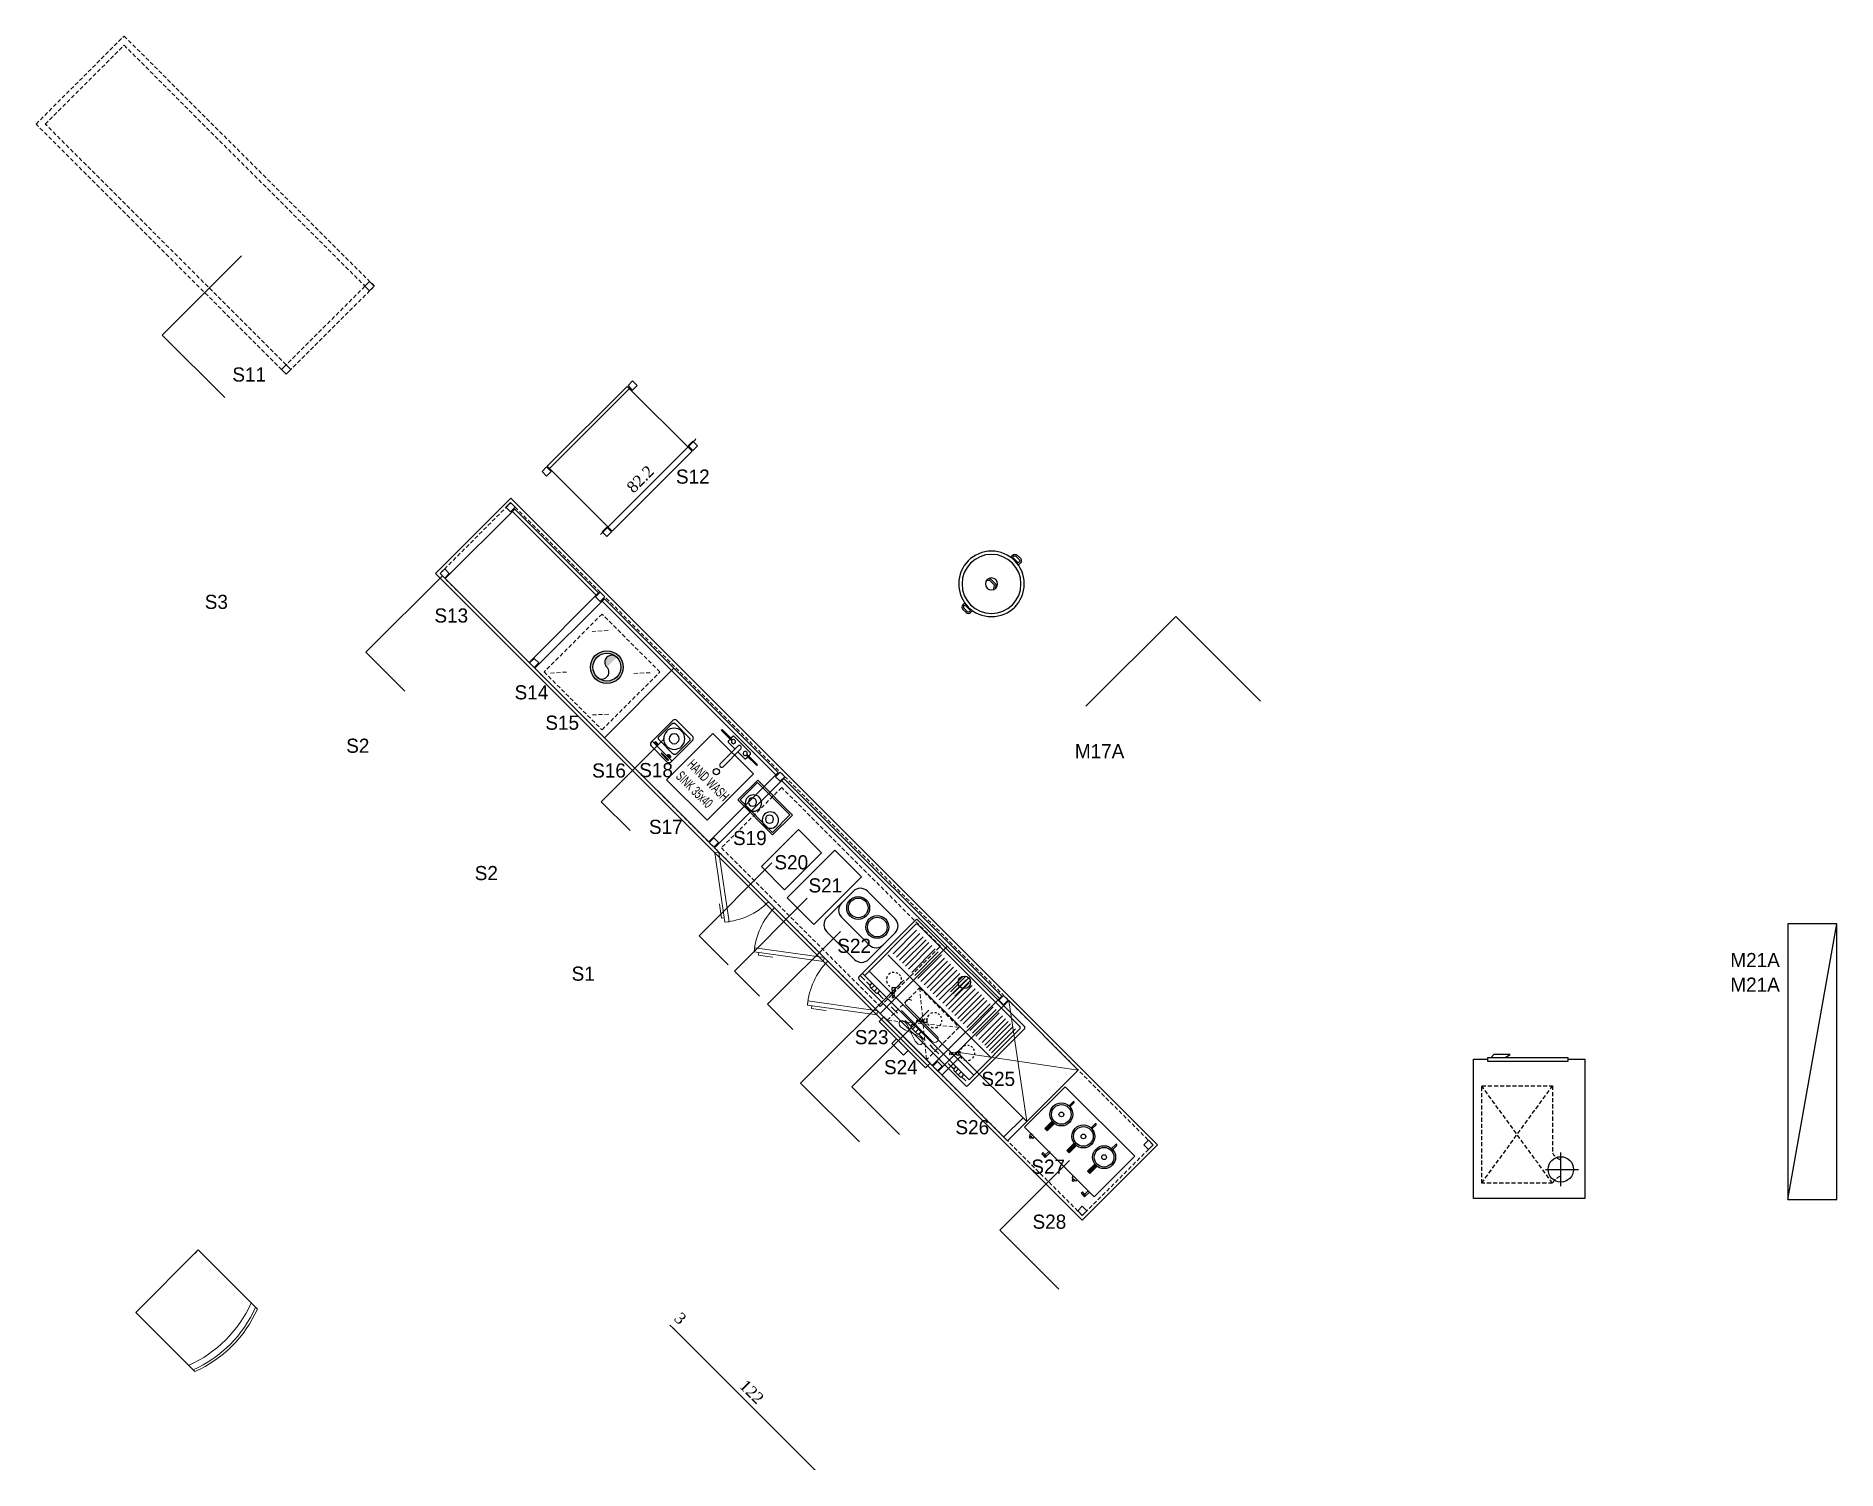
# Model space of a CAD drawing. Header units: millimetres. Extents: x 9129 to 19685, y -6152 to 3305.
# Drawn here: x 18586 to 19685, y -6152 to -5277 of the extents above; entities that cross this region are included whole.
import ezdxf
from ezdxf.enums import TextEntityAlignment as Align

# ---------------------------------------------------------------- set-up
doc = ezdxf.new("R2010")
doc.units = ezdxf.units.MM
doc.header["$LTSCALE"] = 5
doc.linetypes.add('DASHED', pattern=[0.75, 0.5, -0.25])
doc.layers.get('Defpoints').update_dxf_attribs({"lineweight": 9})
for name, color, linetype in [('002 Çizgi', 7, 'Continuous'), ('a_text_1_100_turkish', 7, 'Continuous'), ('CIHAZ', 2, 'Continuous'), ('I-Eqpm-Fixd-N', 3, 'Continuous'), ('I-Eqpm-Move-N', 2, 'Continuous'), ('I-Powr-Wall-N', 2, 'Continuous'), ('Kıtc-002 Çizgi', 7, 'Continuous'), ('S2000-002 Çizgi', 7, 'Continuous'), ('Sktürk-002 Çizgi', 7, 'Continuous')]:
    doc.layers.add(name, color=color, linetype=linetype)
for name, color, linetype, lineweight in [('AIT - Equipment Number', 3, 'Continuous', 5), ('b_mob kesit', 14, 'Continuous', 30), ('no3_paslanmaz gorunus arka', 173, 'Continuous', 9), ('no3_paslanmaz gorunus on', 163, 'Continuous', 18), ('no3_sandalye', 240, 'Continuous', 18), ('no3_yazı tefriş', 152, 'Continuous', 15), ('no3_ölçü tefriş', 252, 'Continuous', 0)]:
    doc.layers.add(name, color=color, linetype=linetype, lineweight=lineweight)
doc.styles.add('2.5MM', font='simplex.shx', dxfattribs={"width": 0.75, "height": 2.5})
doc.styles.add('ROMANSTW', font='georgia.ttf')
doc.styles.add('TAKSİM', font='GOTHIC.TTF', dxfattribs={"height": 20})
doc.dimstyles.new('M3', dxfattribs={"dimtxt": 7, "dimasz": 1, "dimexe": 1, "dimexo": 3, "dimgap": 3, "dimtad": 1, "dimdec": 1, "dimzin": 12, "dimdsep": 46, "dimtxsty": 'ROMANSTW', "dimblk": 'ARCHTICK', "dimcen": 0, "dimse1": 1, "dimse2": 1, "dimclrd": 251, "dimclre": 251, "dimclrt": 1, "dimadec": 0, "dimazin": 0, "dimtfac": 1, "dimtdec": 1, "dimtix": 1, "dimtmove": 0, "dimatfit": 3, "dimldrblk": 'ARCHTICK', "dimfxl": 1, "dimtolj": 1, "dimtzin": 0, "dimarcsym": 0})

msp = doc.modelspace()

# ---------------------------------------------------------------- texts
at = {"style": 'TAKSİM'}
for s, p in [('S11', (18715.99, -5487.69)), ('S12', (18986.72, -5550.02)), ('S3', (18695.93, -5626.48)), ('S13', (18839.32, -5634.81)), ('S14', (18888.24, -5681.72)), ('S15', (18907.02, -5700.24)), ('S2', (18782.27, -5714.32)), ('M17A', (19234.99, -5717.64)), ('S16', (18935.58, -5729.44)), ('S18', (18964.3, -5729.19)), ('S17', (18970.25, -5763.83)), ('S19', (19021.55, -5770.63)), ('S20', (19046.81, -5785.48)), ('S2', (18860.71, -5792.06)), ('S21', (19067.61, -5799.58)), ('S22', (19085.19, -5836.45)), ('S1', (18919.82, -5853.45)), ('M21A', (19635.02, -5845.17)), ('M21A', (19635.02, -5860.16)), ('S23', (19095.86, -5892.2)), ('S24', (19113.69, -5910.51)), ('S25', (19173.13, -5917.7)), ('S26', (19157.29, -5947.21)), ('S27', (19203.61, -5971.26)), ('S28', (19204.34, -6004.87))]:
    msp.add_text(s, height=8.64, dxfattribs=at).set_placement(p, align=Align.CENTER)

# ---------------------------------------------------------------- blocks, each defined once
blk = doc.blocks.new('*D306')
at = {"layer": 'Defpoints', "color": 0, "transparency": 16777216}
for p in [(18993.6, -6043), (18995.7, -6045.1), (18975, -6065.8)]:
    blk.add_point(p, dxfattribs=at)
at = {"layer": 'no3_ölçü tefriş', "color": 251, "lineweight": -2, "transparency": 16777216}
blk.add_line((18972.8, -6063.7), (18975, -6065.8), dxfattribs=at)
at = {"layer": 'no3_ölçü tefriş', "color": 1, "true_color": 0xff0000, "transparency": 16777216, "insert": (18979.1, -6059.6), "char_height": 7, "attachment_point": 5, "rotation": 315, "style": 'ROMANSTW'}
blk.add_mtext('\\A1;3', dxfattribs=at)
blk = doc.blocks.new('_ArchTick')
at = {"color": 0, "linetype": 'ByBlock', "const_width": 0.15}
blk.add_lwpolyline([(-0.5, -0.5), (0.5, 0.5)], dxfattribs=at)
blk = doc.blocks.new('*D307')
at = {"layer": 'Defpoints', "color": 0, "transparency": 16777216}
for p in [(18995.7, -6045.1), (19078.4, -6134.8), (19061.2, -6152.1)]:
    blk.add_point(p, dxfattribs=at)
at = {"layer": 'no3_ölçü tefriş', "color": 251, "lineweight": -2, "transparency": 16777216}
blk.add_line((18975, -6065.8), (19061.2, -6152.1), dxfattribs=at)
for p, rotation in [((18975, -6065.8), 134.9999999999999), ((19061.2, -6152.1), 314.9999999999999)]:
    blk.add_blockref('_ArchTick', p, dxfattribs=dict(at, rotation=rotation))
at = {"layer": 'no3_ölçü tefriş', "color": 1, "true_color": 0xff0000, "transparency": 16777216, "insert": (19022.7, -6104.4), "char_height": 7, "attachment_point": 5, "rotation": 315, "style": 'ROMANSTW'}
blk.add_mtext('\\A1;\\A1;122', dxfattribs=at)
blk = doc.blocks.new('h')
at = {"layer": 'I-Eqpm-Fixd-N'}
for p, q in [((19611.2, -6813.4, 0), (19600.4, -6824.2, 0)), ((19602.2, -6826, 0), (19613, -6815.2, 0))]:
    blk.add_line(p, q, dxfattribs=at)
at = {"layer": 'I-Eqpm-Fixd-N', "elevation": 0}
for points in [[(19607.4, -6810.1), (19601.1, -6803.8), (19601.6, -6803.3), (19607.9, -6809.7)], [(19616.3, -6819), (19622.7, -6825.3), (19623.1, -6824.9), (19616.8, -6818.6)]]:
    blk.add_lwpolyline(points, dxfattribs=at)
blk.add_lwpolyline([(19567.7, -6834), (19592.5, -6858.7), (19620.8, -6830.4), (19596, -6805.7)], close=True, dxfattribs=at)
for points in [[(19606.5, -6809.2), (19605.4, -6810.3, 0.414214), (19605.4, -6811.2), (19609.4, -6815.2)], [(19617.7, -6819.5), (19618.8, -6818.4, 0.414214), (19618.8, -6817.5), (19609, -6807.6, 0.414214), (19608.1, -6807.6), (19606.9, -6808.7)], [(19611.2, -6817), (19615.2, -6821.1, 0.414214), (19616.1, -6821.1), (19617.3, -6820)]]:
    blk.add_lwpolyline(points, format="xyb", dxfattribs=at)
at = {"layer": 'I-Eqpm-Fixd-N'}
blk.add_circle((19598.1, -6829.1, 0), 1.91, dxfattribs=at)
for centre, start, end in [((19608.5, -6810.7, 0), 149.4775, 120.5225), ((19612.1, -6814.3, 0), 315, 135), ((19601.3, -6825.1, 0), 135, 315), ((19615.7, -6817.9, 0), 329.4775, 300.5225)]:
    blk.add_arc(centre, 1.27, start, end, dxfattribs=at)
at = {"layer": 'AIT - Equipment Number', "linetype": 'ByBlock', "ltscale": 1000, "insert": (19572.8, -6832.4), "char_height": 6, "attachment_point": 7, "rotation": 315, "style": '2.5MM'}
blk.add_mtext_dynamic_manual_height_columns('{\\fArial Narrow|b0|i0|c0|p34;HAND WASH\\PSINK 35x40}', width=988.514, gutter_width=12.5, heights=[0], dxfattribs=at)
blk = doc.blocks.new('*D308')
at = {"layer": 'Defpoints', "color": 0, "transparency": 16777216}
for p in [(18988.5, -5522.9), (18992.4, -5526.9), (18934.3, -5585)]:
    blk.add_point(p, dxfattribs=at)
at = {"layer": 'no3_ölçü tefriş', "color": 251, "lineweight": -2, "transparency": 16777216}
blk.add_line((18930.3, -5581), (18988.5, -5522.9), dxfattribs=at)
for p, rotation in [((18988.5, -5522.9), 44.99999999999909), ((18930.3, -5581), 224.9999999999991)]:
    blk.add_blockref('_ArchTick', p, dxfattribs=dict(at, rotation=rotation))
at = {"layer": 'no3_ölçü tefriş', "color": 1, "true_color": 0xff0000, "transparency": 16777216, "insert": (18954.7, -5547.3), "char_height": 7, "attachment_point": 5, "rotation": 45, "style": 'ROMANSTW'}
blk.add_mtext('\\A1;82.2', dxfattribs=at)
blk = doc.blocks.new('bateel')
at = {"layer": 'b_mob kesit'}
for p, q in [((8489.2, 5168.7), (8487, 5166.6)), ((8451, 5130.5), (8453.1, 5132.7))]:
    blk.add_line(p, q, dxfattribs=at)
at = {"layer": 'no3_sandalye'}
blk.add_line((8414.9, 5166.6), (8451, 5130.5), dxfattribs=at)
blk.add_lwpolyline([(8451, 5130.5), (8489.2, 5168.7), (8453.1, 5204.8)], dxfattribs=at)
for centre in [(8483.8, 5135.9), (8484.9, 5134.8), (8487.6, 5132.1)]:
    blk.add_arc(centre, 75.4, 114.0165, 155.9835, dxfattribs=at)
blk = doc.blocks.new('turkkahve-flat-1')
for p, q in [((0, 0), (0, 30)), ((0, 30), (17.1, 30)), ((16.1, 29.1), (1, 29.1)), ((1, 29.1), (1, 1.1)), ((16.1, 1.1), (16.1, 29.1)), ((17.1, 30), (17.1, 0)), ((17.1, 0), (0, 0)), ((1, 1.1), (16.1, 1.1))]:
    blk.add_line(p, q)
for centre, major_axis in [((11.7, 22), (1.91, 4.62)), ((11.7, 22.8), (0.96, 2.31)), ((11.7, 7.3), (1.91, 4.62)), ((11.7, 8.1), (0.96, 2.31))]:
    blk.add_ellipse(centre, major_axis=major_axis, ratio=1)
blk = doc.blocks.new('power-220v-single')
at = {"layer": 'I-Powr-Wall-N'}
for p, q in [((-19, 33), (-19, -100)), ((0, 38), (0, -100)), ((19, 33), (19, -100))]:
    blk.add_line(p, q, dxfattribs=at)
blk.add_circle((0, 0), 38.1, dxfattribs=at)
blk = doc.blocks.new('#11 - ESPRESSO 3HEAD - PLAN VIEW')
at = {"layer": 'I-Eqpm-Move-N', "color": 1}
for p, q in [((-22900, -9119), (-21980, -9119)), ((-22910, -9619), (-22910, -9129)), ((-22890, -9589), (-22890, -9149)), ((-22880, -9139), (-22000, -9139)), ((-21990, -9589), (-21990, -9149)), ((-21970, -9619), (-21970, -9129)), ((-21970, -9619), (-21970, -9129)), ((-22880, -9399), (-21995, -9399)), ((-22890, -9549), (-21990, -9549)), ((-22910, -9589), (-21990, -9589)), ((-22900, -9629), (-21980, -9629)), ((-22827, -9589), (-22827, -9604)), ((-22817, -9614), (-22768, -9614)), ((-22806, -9589), (-22806, -9614)), ((-22781, -9614), (-22781, -9589)), ((-22758, -9604), (-22758, -9589)), ((-22473, -9590), (-22473, -9604)), ((-22463, -9614), (-22414, -9614)), ((-22453, -9590), (-22453, -9614)), ((-22427, -9614), (-22427, -9590)), ((-22404, -9604), (-22404, -9590)), ((-22104, -9589), (-22104, -9604)), ((-22094, -9614), (-22045, -9614)), ((-22083, -9589), (-22083, -9614)), ((-22058, -9614), (-22058, -9589)), ((-22035, -9604), (-22035, -9589))]:
    blk.add_line(p, q, dxfattribs=at)
at = {"layer": 'I-Eqpm-Move-N', "color": 254}
for p, q in [((-22861, -9169), (-22861, -9372)), ((-22833, -9169), (-22833, -9372)), ((-22806, -9169), (-22806, -9372)), ((-22780, -9169), (-22780, -9372)), ((-22756, -9169), (-22756, -9372)), ((-22729, -9169), (-22729, -9372)), ((-22701, -9169), (-22701, -9372)), ((-22675, -9169), (-22675, -9372)), ((-22648, -9169), (-22648, -9372)), ((-22621, -9169), (-22621, -9372)), ((-22594, -9169), (-22594, -9372)), ((-22568, -9169), (-22568, -9372)), ((-22543, -9169), (-22543, -9372)), ((-22516, -9169), (-22516, -9372)), ((-22489, -9169), (-22489, -9372)), ((-22463, -9169), (-22463, -9372)), ((-22434, -9169), (-22434, -9372)), ((-22408, -9169), (-22408, -9372)), ((-22383, -9169), (-22383, -9372)), ((-22356, -9169), (-22356, -9372)), ((-22329, -9169), (-22329, -9372)), ((-22303, -9169), (-22303, -9372)), ((-22279, -9169), (-22279, -9372)), ((-22256, -9169), (-22256, -9372)), ((-22226, -9169), (-22226, -9372)), ((-22200, -9169), (-22200, -9372)), ((-22176, -9169), (-22176, -9372)), ((-22149, -9169), (-22149, -9372)), ((-22121, -9169), (-22121, -9372)), ((-22095, -9169), (-22095, -9372)), ((-22072, -9169), (-22072, -9372)), ((-22052, -9169), (-22052, -9375)), ((-22029, -9169), (-22029, -9375)), ((-22009, -9169), (-22009, -9375)), ((-22722, -9522), (-22712, -9533)), ((-22707, -9508), (-22702, -9514)), ((-22705, -9533), (-22697, -9527)), ((-22705, -9533), (-22701, -9537)), ((-22699, -9517), (-22697, -9520)), ((-22699, -9540), (-22696, -9543)), ((-22697, -9526), (-22692, -9533)), ((-22694, -9545), (-22691, -9548)), ((-22689, -9535), (-22687, -9538)), ((-22688, -9551), (-22686, -9554)), ((-22684, -9541), (-22681, -9544)), ((-22683, -9557), (-22681, -9559)), ((-22679, -9547), (-22676, -9549)), ((-22679, -9562), (-22677, -9563)), ((-22676, -9563), (-22670, -9558)), ((-22674, -9552), (-22670, -9557)), ((-22467, -9552), (-22471, -9557)), ((-22465, -9563), (-22471, -9558)), ((-22462, -9547), (-22465, -9549)), ((-22463, -9562), (-22464, -9563)), ((-22457, -9541), (-22460, -9544)), ((-22458, -9557), (-22460, -9559)), ((-22452, -9535), (-22455, -9538)), ((-22453, -9551), (-22455, -9554)), ((-22444, -9526), (-22450, -9533)), ((-22448, -9545), (-22450, -9548)), ((-22443, -9540), (-22445, -9543)), ((-22442, -9517), (-22444, -9520)), ((-22436, -9533), (-22444, -9527)), ((-22437, -9533), (-22440, -9537)), ((-22434, -9508), (-22439, -9514)), ((-22419, -9522), (-22429, -9533)), ((-22184, -9552), (-22189, -9556)), ((-22182, -9563), (-22188, -9558)), ((-22180, -9546), (-22182, -9549)), ((-22180, -9562), (-22181, -9563)), ((-22175, -9556), (-22178, -9559)), ((-22175, -9541), (-22177, -9544)), ((-22170, -9551), (-22173, -9554)), ((-22170, -9535), (-22172, -9538)), ((-22165, -9545), (-22168, -9548)), ((-22161, -9526), (-22167, -9532)), ((-22160, -9539), (-22163, -9542)), ((-22159, -9517), (-22161, -9519)), ((-22154, -9533), (-22161, -9526)), ((-22154, -9533), (-22158, -9537)), ((-22151, -9508), (-22157, -9514)), ((-22136, -9521), (-22147, -9533)), ((-22910, -9608), (-22871, -9608)), ((-22856, -9608), (-22827, -9608)), ((-22759, -9608), (-22710, -9609)), ((-22642, -9609), (-22586, -9609)), ((-22522, -9608), (-22472, -9608)), ((-22403, -9608), (-22357, -9608)), ((-22310, -9608), (-22288, -9608)), ((-22289, -9608), (-22233, -9608)), ((-22150, -9608), (-22104, -9608)), ((-22118, -9608), (-22103, -9608)), ((-22036, -9608), (-22003, -9608)), ((-22014, -9608), (-22000, -9608))]:
    blk.add_line(p, q, dxfattribs=at)
at = {"layer": 'I-Eqpm-Move-N', "color": 1}
for centre, start, end in [((-22900, -9129), 90, 180), ((-21980, -9129), 0, 90), ((-22880, -9149), 90, 180), ((-22000, -9149), 0, 90), ((-22900, -9619), 180, 270), ((-22817, -9604), 180, 270), ((-22768, -9604), 270, 0), ((-22463, -9604), 180, 270), ((-22414, -9604), 270, 0), ((-22094, -9604), 180, 270), ((-22045, -9604), 270, 0), ((-21980, -9619), 270, 0)]:
    blk.add_arc(centre, 10, start, end, dxfattribs=at)
at = {"layer": 'I-Eqpm-Move-N', "color": 254}
for centre, radius, start, end in [((-22745, -9481), 46, 133.6501, 148.6762), ((-22745, -9481), 46, 102.1553, 117.7637), ((-22745, -9481), 46, 76.4057, 89.5918), ((-22745, -9481), 46, 49.1522, 63.6035), ((-22397, -9481), 46, 116.3965, 130.8478), ((-22397, -9481), 46, 90.4082, 103.5943), ((-22397, -9481), 46, 62.2363, 77.8447), ((-22397, -9481), 46, 31.3238, 46.3499), ((-22114, -9481), 46, 116.3965, 130.8478), ((-22114, -9481), 46, 90.4082, 103.5943), ((-22114, -9481), 46, 62.2363, 77.8447), ((-22114, -9481), 46, 31.3238, 46.3499), ((-22745, -9481), 46, 162.2441, 180.7343), ((-22745, -9481), 46, 198.0245, 216.0549), ((-22745, -9481), 46, 231.6193, 251.002), ((-22745, -9481), 46, 269.155, 282.7802), ((-22745, -9481), 46, 297.6311, 328.4212), ((-22708, -9530), 5, 221.9534, 311.9534), ((-22745, -9481), 46, 15.4264, 32.3494), ((-22745, -9481), 46, 341.0872, 359.9434), ((-22701, -9523), 5, 311.9534, 41.9534), ((-22671, -9557), 1, 311.9534, 41.9534), ((-22671, -9557), 1, 311.9534, 41.9534), ((-22471, -9557), 1, 138.0466, 228.0466), ((-22471, -9557), 1, 138.0466, 228.0466), ((-22440, -9523), 5, 138.0466, 228.0466), ((-22397, -9481), 46, 180.0566, 198.9128), ((-22397, -9481), 46, 147.6506, 164.5736), ((-22397, -9481), 46, 211.5788, 242.3689), ((-22433, -9530), 5, 228.0466, 318.0466), ((-22397, -9481), 46, 257.2198, 270.845), ((-22397, -9481), 46, 288.998, 308.3807), ((-22397, -9481), 46, 323.9451, 341.9755), ((-22397, -9481), 46, 359.2657, 17.7559), ((-22188, -9557), 1, 138.0466, 228.0466), ((-22188, -9557), 1, 138.0466, 228.0466), ((-22158, -9523), 5, 138.0466, 228.0466), ((-22114, -9481), 46, 180.0566, 198.9128), ((-22114, -9481), 46, 147.6506, 164.5736), ((-22150, -9529), 5, 228.0466, 318.0466), ((-22114, -9481), 46, 211.5788, 242.3689), ((-22114, -9481), 46, 257.2198, 270.845), ((-22114, -9481), 46, 288.998, 308.3807), ((-22114, -9481), 46, 323.9451, 341.9755), ((-22114, -9481), 46, 359.2657, 17.7559), ((-22677, -9563), 1, 221.9534, 311.9534), ((-22465, -9563), 1, 228.0466, 318.0466), ((-22182, -9562), 1, 228.0466, 318.0466)]:
    blk.add_arc(centre, radius, start, end, dxfattribs=at)
at = {"layer": 'I-Powr-Wall-N', "rotation": 359.9999999999999}
blk.add_blockref('power-220v-single', (-22431, -9188), dxfattribs=at)
blk = doc.blocks.new('espresso kahv. ogutucdu')
for p, q in [((19533.6, -7239.9), (19533.6, -7252.5)), ((19569.6, -7252.5), (19569.6, -7239.9)), ((19539.6, -7258.5), (19563.6, -7258.5))]:
    blk.add_line(p, q)
blk.add_lwpolyline([(19539.6, -7245.9), (19563.6, -7245.9, 0.414214), (19569.6, -7239.9), (19569.6, -7229.5, 0.414214), (19563.6, -7223.5), (19539.6, -7223.5, 0.414214), (19533.6, -7229.5), (19533.6, -7239.9, 0.414214)], format="xyb", close=True)
for centre, radius in [((19542.9, -7234.7), 7), ((19542.9, -7234.7), 6), ((19559.4, -7234.7), 7), ((19559.4, -7234.7), 6)]:
    blk.add_circle(centre, radius)
for centre, start, end in [((19539.6, -7252.5), 180, 270), ((19563.6, -7252.5), 270, 0)]:
    blk.add_arc(centre, 6, start, end)
blk = doc.blocks.new('filtre kahve mak')
at = {"layer": 'a_text_1_100_turkish', "color": 0}
blk.add_lwpolyline([(19702.3, -6967), (19718.6, -6983.3), (19747.6, -6954.3), (19731.3, -6938), (19702.3, -6967)], dxfattribs=at)
blk = doc.blocks.new('filtre kahve ogutucu')
at = {"layer": 'a_text_1_100_turkish', "color": 0}
blk.add_lwpolyline([(19686.9, -6948.4), (19701, -6962.5), (19723.7, -6939.9), (19709.5, -6925.7), (19686.9, -6948.4)], dxfattribs=at)
blk = doc.blocks.new('A$C39810A4D')
at = {"layer": 'no3_paslanmaz gorunus on', "linetype": 'DASHED'}
for p, q in [((9.8, 45.5), (3.2, 38.2)), ((46.1, 45.5), (39.4, 38.2)), ((9.8, 9.7), (3.2, 2.3)), ((46.1, 9.7), (39.4, 2.3))]:
    blk.add_line(p, q, dxfattribs=at)
blk.add_lwpolyline([(0, 0), (50, 0), (50, 50), (0, 50)], close=True, dxfattribs=at)
blk = doc.blocks.new('A$C175E6FC1')
at = {"layer": 'Kıtc-002 Çizgi'}
for points in [[(11.3, 12.4), (9.3, 12.4), (9.3, 18.7, 0.072213), (11.3, 18.7)], [(30.3, 12.4), (28.3, 12.4), (28.3, 18.7, 0.072213), (30.3, 18.7)], [(48.2, 12.4), (46.2, 12.4), (46.2, 18.7, 0.072213), (48.2, 18.7)]]:
    blk.add_hatch(color=256, dxfattribs=at).paths.add_polyline_path(points)
for p, q in [((60, 4.2, -0.7), (0, 4.2, -0.7)), ((21.9, 4.2, -0.7), (20.8, 4.2, -0.7)), ((55.9, 4.2, -0.7), (54.8, 4.2, -0.7))]:
    blk.add_line(p, q, dxfattribs=at)
at = {"layer": 'Kıtc-002 Çizgi', "elevation": -0.7}
for points in [[(0, 4.2), (60, 4.2), (60, 39.2), (0, 39.2)], [(5.5, 4.2), (8.4, 4.2), (8.4, 3), (5.5, 3)], [(6.3, 3), (7.5, 3), (7.5, 1.9), (6.3, 1.9)], [(18.8, 0.2), (21.4, 0.4), (21.4, 1), (18.8, 1.2)], [(42.3, 4.2), (45.3, 4.2), (45.3, 3), (42.3, 3)], [(43.2, 3), (44.4, 3), (44.4, 1.9), (43.2, 1.9)], [(52.8, 0.2), (55.4, 0.4), (55.4, 1), (52.8, 1.2)]]:
    blk.add_lwpolyline(points, close=True, dxfattribs=at)
for points in [[(9.9, 32.6), (9.9, 36.1)], [(10.7, 36.1), (10.7, 32.6)], [(28.9, 32.6), (28.9, 36.1)], [(29.7, 36.1), (29.7, 32.6)], [(46.7, 32.6), (46.7, 36.1)], [(47.6, 36.1), (47.6, 32.6)], [(11.3, 18.7), (11.3, 12.4), (9.3, 12.4), (9.3, 18.7)], [(30.3, 18.7), (30.3, 12.4), (28.3, 12.4), (28.3, 18.7)], [(48.2, 18.7), (48.2, 12.4), (46.2, 12.4), (46.2, 18.7)], [(20.8, 4.2), (20.8, 1.1)], [(20.8, 0), (21.9, 0), (21.9, 4.2)], [(20.8, 0.4), (20.8, 0)], [(54.8, 4.2), (54.8, 1.1)], [(54.8, 0), (55.9, 0), (55.9, 4.2)], [(54.8, 0.4), (54.8, 0)]]:
    blk.add_lwpolyline(points, dxfattribs=at)
at = {"layer": 'Kıtc-002 Çizgi'}
for centre, radius in [((10.3, 25.6, -0.7), 7), ((10.3, 25.6, -0.7), 6), ((10.3, 25.6, -0.7), 1.45), ((29.3, 25.6, -0.7), 7), ((29.3, 25.6, -0.7), 6), ((29.3, 25.6, -0.7), 1.45), ((47.2, 25.6, -0.7), 7), ((47.2, 25.6, -0.7), 6), ((47.2, 25.6, -0.7), 1.45)]:
    blk.add_circle(centre, radius, dxfattribs=at)
for centre, start in [((10.3, 36.1, -0.7), 360), ((29.3, 36.1, -0.7), 0), ((47.2, 36.1, -0.7), 0)]:
    blk.add_arc(centre, 0.438, start, 180, dxfattribs=at)
blk = doc.blocks.new('blender-flat-1')
for p, q in [((2, -6), (2, 6)), ((3.5, 7.5), (14.5, 7.5)), ((16, -6), (16, 6)), ((18.7, 6.8), (18.7, 4.8)), ((19.5, -8.6), (19.5, 8.4)), ((14.5, -7.5), (3.5, -7.5)), ((21, -2.2), (20.5, -2.2)), ((21, -3.7), (20.5, -3.7)), ((21, -5.2), (20.5, -5.2))]:
    blk.add_line(p, q)
at = {"extrusion": (-1.52846e-08, 6.3311e-09, 1), "elevation": 0}
blk.add_lwpolyline([(0, -7), (0, 7, -0.414214), (1.5, 8.5), (20.5, 8.4, -0.414214), (22, 6.9), (22, -7.1, -0.414214), (20.5, -8.6), (1.5, -8.5, -0.414214)], format="xyb", close=True, dxfattribs=at)
for points in [[(18.2, 4.8), (18.3, 6.8), (19.1, 6.8), (19.1, 4.8)], [(19.1, -4.3), (18.4, -4.3), (18.4, -4.5), (18.2, -4.5), (18.2, -6.2), (18.4, -6.2), (18.4, -6.4), (18.8, -6.4), (19.1, -6.2), (19.1, -6), (19.3, -6), (19.3, -5.8), (19.1, -4.7)], [(21, -6.7), (20.5, -6.7), (20.5, -0.7), (21, -0.7)]]:
    blk.add_lwpolyline(points, close=True, dxfattribs=at)
for points in [[(18.6, -4.3), (18.6, -5.2), (18.4, -5.4), (18.6, -5.4), (18.6, -6.2), (18.8, -6.2), (18.8, -6.4)], [(18.4, -5.4), (18.4, -4.7), (19.1, -4.7), (19.3, -5), (19.3, -5.8)], [(18.6, -4.7), (18.8, -6), (19.1, -6)], [(19.3, -6), (18.8, -4.7)]]:
    blk.add_lwpolyline(points, dxfattribs=at)
for major_axis in [(2.49, 6.01), (1.15, 2.77)]:
    blk.add_ellipse((9, 0), major_axis=major_axis, ratio=1)
for centre, start_param, end_param in [((3.5, 6), 0.389828, 1.960625), ((14.5, 6), 5.102217, 6.673014), ((3.5, -6), 1.960625, 3.531421), ((14.5, -6), 3.531421, 5.102217)]:
    blk.add_ellipse(centre, major_axis=(0.57, 1.39), ratio=1, start_param=start_param, end_param=end_param)
blk = doc.blocks.new('A$C41DB091E')
at = {"layer": 'no3_paslanmaz gorunus arka'}
for p, q in [((60, 16.6), (0, 61)), ((0, 16.6), (60, 61)), ((0, 16.6), (60, 16.6)), ((3.3, 16.6), (3.3, 0)), ((56.7, 16.6), (56.7, 0))]:
    blk.add_line(p, q, dxfattribs=at)
blk.add_lwpolyline([(0, 0), (60, 0), (60, 61), (0, 61), (0, 0)], dxfattribs=at)
blk = doc.blocks.new('A$C5E2857E5')
at = {"layer": 'no3_paslanmaz gorunus on'}
blk.add_line((226.8, 100.7), (38.8, 100.7), dxfattribs=at)
at = {"layer": 'no3_paslanmaz gorunus on', "linetype": 'DASHED'}
for p, q in [((221.8, 70.8), (187.8, 42.8)), ((187.8, 70.8), (221.8, 42.8))]:
    blk.add_line(p, q, dxfattribs=at)
at = {"layer": 'no3_paslanmaz gorunus on'}
for points in [[(226.8, 42.7), (226.8, 102.7), (38.8, 102.7), (38.8, 42.7)], [(210.3, 45.8), (208.9, 45.9), (207.2, 46.4), (205.3, 47), (203.3, 47.8), (201.4, 48.5), (199.5, 49.2), (197.8, 49.6), (196.4, 49.8), (195.2, 49.6), (194.4, 49.2), (193.9, 48.5), (193.8, 47.8), (193.9, 47), (194.4, 46.4), (195.2, 45.9), (196.4, 45.8), (197.8, 45.9), (199.5, 46.4), (201.4, 47), (203.3, 47.8), (205.3, 48.5), (207.2, 49.2), (208.9, 49.6), (210.3, 49.8), (211.5, 49.6), (212.3, 49.2), (212.8, 48.5), (212.9, 47.8), (212.8, 47), (212.3, 46.4), (211.5, 45.9)], [(75.4, 15.1), (41.2, 40.7), (42.7, 42.7), (77, 17.1)], [(100.8, 14.9), (134.9, 40.7), (133.4, 42.7), (99.3, 17)], [(146.8, 14.9), (180.9, 40.7), (179.4, 42.7), (145.2, 17)], [(184.8, 38.8), (224.8, 38.8), (224.8, 42.8), (184.8, 42.8)], [(199.8, 34.8), (209.8, 34.8), (209.8, 38.8), (199.8, 38.8)]]:
    blk.add_lwpolyline(points, close=True, dxfattribs=at)
for points in [[(181.8, 100.7), (181.8, 42.7)], [(73.2, 16.8), (72.2, 15.4), (66.5, 19.7), (65.1, 20.8)], [(103.1, 16.6), (104.1, 15.3), (109.7, 19.6), (111.1, 20.7)], [(149, 16.6), (150, 15.3), (155.7, 19.6), (157.1, 20.7)]]:
    blk.add_lwpolyline(points, dxfattribs=at)
at = {"layer": 'no3_paslanmaz gorunus on', "linetype": 'DASHED'}
for points in [[(178.8, 97.7), (41.8, 97.7), (41.8, 45.7), (178.8, 45.7)], [(221.8, 42.8), (187.8, 42.8), (187.8, 70.8), (221.8, 70.8)]]:
    blk.add_lwpolyline(points, close=True, dxfattribs=at)
at = {"layer": 'no3_paslanmaz gorunus on'}
for points in [[(216.4, 57.4), (189.7, 57.4, -1), (189.7, 61.8)], [(189.7, 53.1), (216.4, 53.1, 1), (216.4, 57.4)]]:
    blk.add_lwpolyline(points, format="xyb", dxfattribs=at)
for centre, radius, start, end in [((42.7, 42.7), 42.7, 319.755, 0), ((133.4, 42.7), 42.8, 180, 220.5092), ((179.4, 42.7), 42.8, 180, 220.5092)]:
    blk.add_arc(centre, radius, start, end, dxfattribs=at)
blk = doc.blocks.new('A$C3F291170')
at = {"layer": 'CIHAZ', "color": 1}
for p, q in [((14.7, 80.3), (14.7, 59.8)), ((24.1, 70.1), (4, 70.1))]:
    blk.add_line(p, q, dxfattribs=at)
at = {"layer": 'CIHAZ', "color": 5, "linetype": 'DASHED'}
for p, q in [((63, 78.5), (19.8, 19.1)), ((19.8, 78.5), (63, 19.1))]:
    blk.add_line(p, q, dxfattribs=at)
at = {"layer": 'CIHAZ', "color": 5}
for points in [[(59.2, 1.8), (10.4, 1.8), (10.4, 4.3), (59.2, 4.3)], [(57.2, 1.8), (48.6, 1.8), (45.6, 0), (55.6, 0)]]:
    blk.add_lwpolyline(points, close=True, dxfattribs=at)
at = {"layer": 'CIHAZ', "color": 1}
blk.add_circle((14.7, 70.1), 7.76, dxfattribs=at)
at = {"layer": 'S2000-002 Çizgi', "linetype": 'DASHED'}
for p, q in [((19.8, 78.5), (63, 78.5)), ((63, 78.5), (63, 19.1)), ((19.8, 19.1), (19.8, 59.9)), ((63, 19.1), (19.8, 19.1))]:
    blk.add_line(p, q, dxfattribs=at)
at = {"layer": 'S2000-002 Çizgi'}
blk.add_lwpolyline([(10.4, 2.8), (0, 2.8), (0, 87.8), (68, 87.8), (68, 2.8), (59.2, 2.8)], dxfattribs=at)
at = {"layer": 'S2000-002 Çizgi', "linetype": 'DASHED'}
for centre, radius, start, end in [((11.6, 83.1), 9.4, 291.2079, 330.9566), ((11, 54.9), 10.2, 29.6907, 66.7752)]:
    blk.add_arc(centre, radius, start, end, dxfattribs=at)
blk = doc.blocks.new('A$C53E03B34')
at = {"layer": 'Kıtc-002 Çizgi'}
for points in [[(3.7, 16.6), (2, 16.6, -0.414214), (0, 18.6), (0, 21.4, -0.414214), (2, 23.4), (3.7, 23.4)], [(43.1, 16.6), (44.9, 16.6, 0.414214), (46.9, 18.6), (46.9, 21.4, 0.414214), (44.9, 23.4), (43.1, 23.4)]]:
    blk.add_lwpolyline(points, format="xyb", dxfattribs=at)
for points in [[(2.8, 17.6), (2, 17.6, -0.414214), (1, 18.6), (1, 21.4, -0.414214), (2, 22.4), (2.8, 22.4)], [(44, 17.6), (44.9, 17.6, 0.414214), (45.9, 18.6), (45.9, 21.4, 0.414214), (44.9, 22.4), (44, 22.4)]]:
    blk.add_lwpolyline(points, format="xyb", close=True, dxfattribs=at)
for points in [[(22.1, 23.4), (24.2, 21.8), (24.2, 18.1), (22.7, 16.4)], [(23.5, 23.7), (25.2, 22.3), (25.2, 17.7), (23.8, 16.3)]]:
    blk.add_lwpolyline(points, dxfattribs=at)
for radius in [20, 18, 3.66]:
    blk.add_circle((23.4, 20), radius, dxfattribs=at)

# ---------------------------------------------------------------- dimensions: what is measured, and where the dimension line sits
at = {"layer": 'no3_ölçü tefriş', "color": 10}
for p1, p2, distance, picture, middle in [((18934.29, -5585), (18992.43, -5526.85), 5.61, '*D308', (18954.71, -5547.27)), ((18993.61, -6042.96), (18995.73, -6045.08), -29.36, '*D306', (18979.13, -6059.56))]:
    dim = msp.add_aligned_dim(p1=p1, p2=p2, distance=distance, dimstyle='M3', dxfattribs=at)
    dim.commit()
    dim.dimension.update_dxf_attribs({"geometry": picture, "text_midpoint": middle})
dim = msp.add_linear_dim(base=(19061.19, -6152.06), p1=(18995.73, -6045.08), p2=(19078.41, -6134.83), angle=135, text='\\A1;122', dimstyle='M3', override={"dimtxsty": 'ROMANSTW', "dimldrblk": 'ArchTick'}, dxfattribs=at)
dim.commit()
dim.dimension.update_dxf_attribs({"geometry": '*D307', "text_midpoint": (19022.67, -6104.36)})

# ---------------------------------------------------------------- hatches: boundary and pattern name
h = msp.add_hatch(color=256)
edge = h.paths.add_edge_path(flags=17)
edge.add_arc((18934.27, -5662.03), 8.5, 0, 360)
edge = h.paths.add_edge_path()
edge.add_arc((18934.27, -5662.03), 10, 0, 360)
edge = h.paths.add_edge_path(flags=16)
edge.add_arc((18937.27, -5659.02), 4.25, 45, 225)

# ---------------------------------------------------------------- linework, layer by layer
at = {"ltscale": 5}
msp.add_line((19654.99, -5987.03), (19684.99, -5818.71), dxfattribs=at)
for points in [[(18786.66, -5429.42), (18789.49, -5432.25), (18792.32, -5429.42), (18789.49, -5426.59)], [(18738.58, -5477.5), (18741.41, -5480.33), (18738.58, -5483.16), (18735.75, -5480.33)]]:
    msp.add_lwpolyline(points, close=True)
at = {"elevation": 0}
for points in [[(18952.83, -5490.08), (18950.01, -5492.91), (18947.18, -5490.08), (18950.01, -5487.26)], [(18986.78, -5524.02), (18983.95, -5526.85), (18986.78, -5529.68), (18989.6, -5526.85)], [(18897.52, -5545.4), (18900.35, -5542.57), (18897.52, -5539.74), (18894.69, -5542.57)], [(19224.44, -5999.61), (18829.64, -5604.8), (18875.6, -5558.84), (19270.41, -5953.64)], [(18872.65, -5564.37), (18875.48, -5567.2), (18878.3, -5564.37), (18875.48, -5561.54)], [(18931.46, -5579.34), (18934.29, -5576.51), (18937.12, -5579.34), (18934.29, -5582.17)], [(18835.29, -5601.97), (18838.12, -5604.8), (18835.29, -5607.63), (18832.46, -5604.8)], [(18927.34, -5619.06), (18930.17, -5621.89), (18932.99, -5619.06), (18930.17, -5616.23)], [(18889.98, -5656.66), (18892.81, -5659.49), (18889.98, -5662.32), (18887.15, -5659.49)], [(19037.18, -5728.91), (19040.01, -5731.73), (19042.84, -5728.91), (19040.01, -5726.08)], [(18999.58, -5766.26), (19002.41, -5769.09), (18999.58, -5771.92), (18996.76, -5769.09)], [(19173.53, -5865.26), (19176.36, -5868.08), (19179.19, -5865.26), (19176.36, -5862.43)], [(19136.06, -5902.73), (19138.88, -5905.56), (19136.06, -5908.39), (19133.23, -5905.56)], [(19261.92, -5953.64), (19264.75, -5956.47), (19267.58, -5953.64), (19264.75, -5950.82)], [(19224.44, -5991.12), (19227.27, -5993.95), (19224.44, -5996.78), (19221.62, -5993.95)]]:
    msp.add_lwpolyline(points, close=True, dxfattribs=at)
at = {"ltscale": 5}
msp.add_lwpolyline([(19684.99, -5818.71), (19654.99, -5818.71), (19654.99, -5987.03), (19684.99, -5987.03)], close=True, dxfattribs=at)
for radius in [10, 8.5]:
    msp.add_circle((18934.27, -5662.03, -0.68), radius)
for centre, start, end in [((18937.27, -5659.02, -0.68), 45, 225), ((18931.26, -5665.03, -0.68), 225, 45)]:
    msp.add_arc(centre, 4.25, start, end)
at = {"layer": '002 Çizgi', "color": 7, "linetype": 'DASHED'}
for points in [[(18738.58, -5483.16), (18585.89, -5330.47), (18639.63, -5276.73), (18792.32, -5429.42)], [(18738.58, -5477.5), (18591.55, -5330.47), (18639.63, -5282.39), (18786.66, -5429.42)]]:
    msp.add_lwpolyline(points, close=True, dxfattribs=at)
at = {"layer": '002 Çizgi', "color": 7, "linetype": 'DASHED', "elevation": 0}
msp.add_lwpolyline([(19224.44, -5996.78), (18832.46, -5604.8), (18875.6, -5561.66), (19267.58, -5953.64)], close=True, dxfattribs=at)
at = {"layer": 'no3_paslanmaz gorunus on', "ltscale": 5, "elevation": 0}
for points in [[(18937.47, -5578.99), (18986.26, -5530.2), (18946.66, -5490.6), (18897.87, -5539.39)], [(18948.08, -5492.01), (18946.66, -5490.6), (18897.87, -5539.39), (18899.29, -5540.8)], [(18835.65, -5607.98), (18886.8, -5659.13), (18929.23, -5616.71), (18878.07, -5565.55)], [(18876.66, -5566.97), (18927.81, -5618.12), (18929.23, -5616.71), (18878.07, -5565.55)], [(18890.34, -5662.67), (18932.76, -5705.1), (18975.19, -5662.67), (18932.76, -5620.24)], [(18931.35, -5621.66), (18973.77, -5664.08), (18975.19, -5662.67), (18932.76, -5620.24)], [(18932.76, -5705.1), (18996.4, -5768.74), (19038.83, -5726.31), (18975.19, -5662.67)], [(18973.77, -5664.08), (19037.41, -5727.72), (19038.83, -5726.31), (18975.19, -5662.67)]]:
    msp.add_lwpolyline(points, close=True, dxfattribs=at)
at = {"layer": 'no3_yazı tefriş'}
for points in [[(18711.35, -5410.91), (18662.95, -5459.31), (18701.13, -5497.49)], [(18810.91, -5676.62), (18787.21, -5652.91), (18834.13, -5605.99)], [(19226.67, -5685.86), (19281.45, -5631.07), (19333.26, -5682.88)], [(18969.45, -5705.53), (18930.81, -5744.18), (18948.46, -5761.84)], [(19035.03, -5781.55), (18990.57, -5826.02), (19008.22, -5843.67)], [(19056.53, -5803.05), (19012.07, -5847.52), (19027.48, -5862.92)], [(19076.84, -5823.36), (19032.38, -5867.83), (19047.79, -5883.23)], [(19115.47, -5853.11), (19052.53, -5916.05), (19088.37, -5951.89)], [(19112.89, -5947.31), (19083.84, -5918.26), (19130.77, -5871.33)], [(19210.09, -6041.65), (19174.15, -6005.71), (19216.67, -5963.18)]]:
    msp.add_lwpolyline(points, dxfattribs=at)

# ---------------------------------------------------------------- block references
at = {"ltscale": 5}
for name, p, rotation in [('A$C39810A4D', (18895.95, -5664.97), 315.0000000000005), ('A$C5E2857E5', (18942.31, -5775.1), 315.0000000000005), ('A$C41DB091E', (19136.41, -5908.74), 315.0000000000005), ('A$C3F291170', (19531.18, -5898.55), 180), ('A$C175E6FC1', (19186.26, -5945.9), 315.0000000000005)]:
    msp.add_blockref(name, p, dxfattribs=dict(at, rotation=rotation))
at = {"extrusion": (-6.62363e-07, 1.92612e-08, -1), "zscale": -1}
for name, p, rotation in [('blender-flat-1', (-18981.74, -5699.42, -0.01), 315.1658732436631), ('turkkahve-flat-1', (-19047.51, -5752.34, -0.01), 315.1658732436662)]:
    msp.add_blockref(name, p, dxfattribs=dict(at, rotation=rotation))
at = {"xscale": 0.1000002334292724, "yscale": 0.1000002334292724, "zscale": 0.1000002334292724, "rotation": 315.0535748549688}
msp.add_blockref('#11 - ESPRESSO 3HEAD - PLAN VIEW', (21389.11, -6788.74), dxfattribs=at)
at = {"lineweight": 0, "rotation": 179.9999999999945}
msp.add_blockref('bateel', (27135.94, -887.31), dxfattribs=at)
at = {"layer": 'a_text_1_100_turkish', "color": 0}
for name, p in [('filtre kahve ogutucu', (-658.35, 1164.59)), ('filtre kahve mak', (-657.96, 1164.21))]:
    msp.add_blockref(name, p, dxfattribs=at)
at = {"layer": 'a_text_1_100_turkish', "color": 0, "rotation": 315.0000000000005}
msp.add_blockref('espresso kahv. ogutucdu', (10384.44, 13125.61), dxfattribs=at)
at = {"layer": 'no3_ölçü tefriş', "color": 10}
msp.add_blockref('h', (-596.97, 1103.22), dxfattribs=at)
at = {"layer": 'Sktürk-002 Çizgi', "xscale": -1, "rotation": 224.9999999999427}
msp.add_blockref('A$C53E03B34', (19138.32, -5613.6), dxfattribs=at)

msp.set_redraw_order([(e.dxf.handle, doc.entitydb.next_handle()) for e in msp.query("TEXT MTEXT ATTDEF DIMENSION ARC_DIMENSION")])  # texts and dimensions are drawn at this point

doc.saveas('drawing.dxf')
